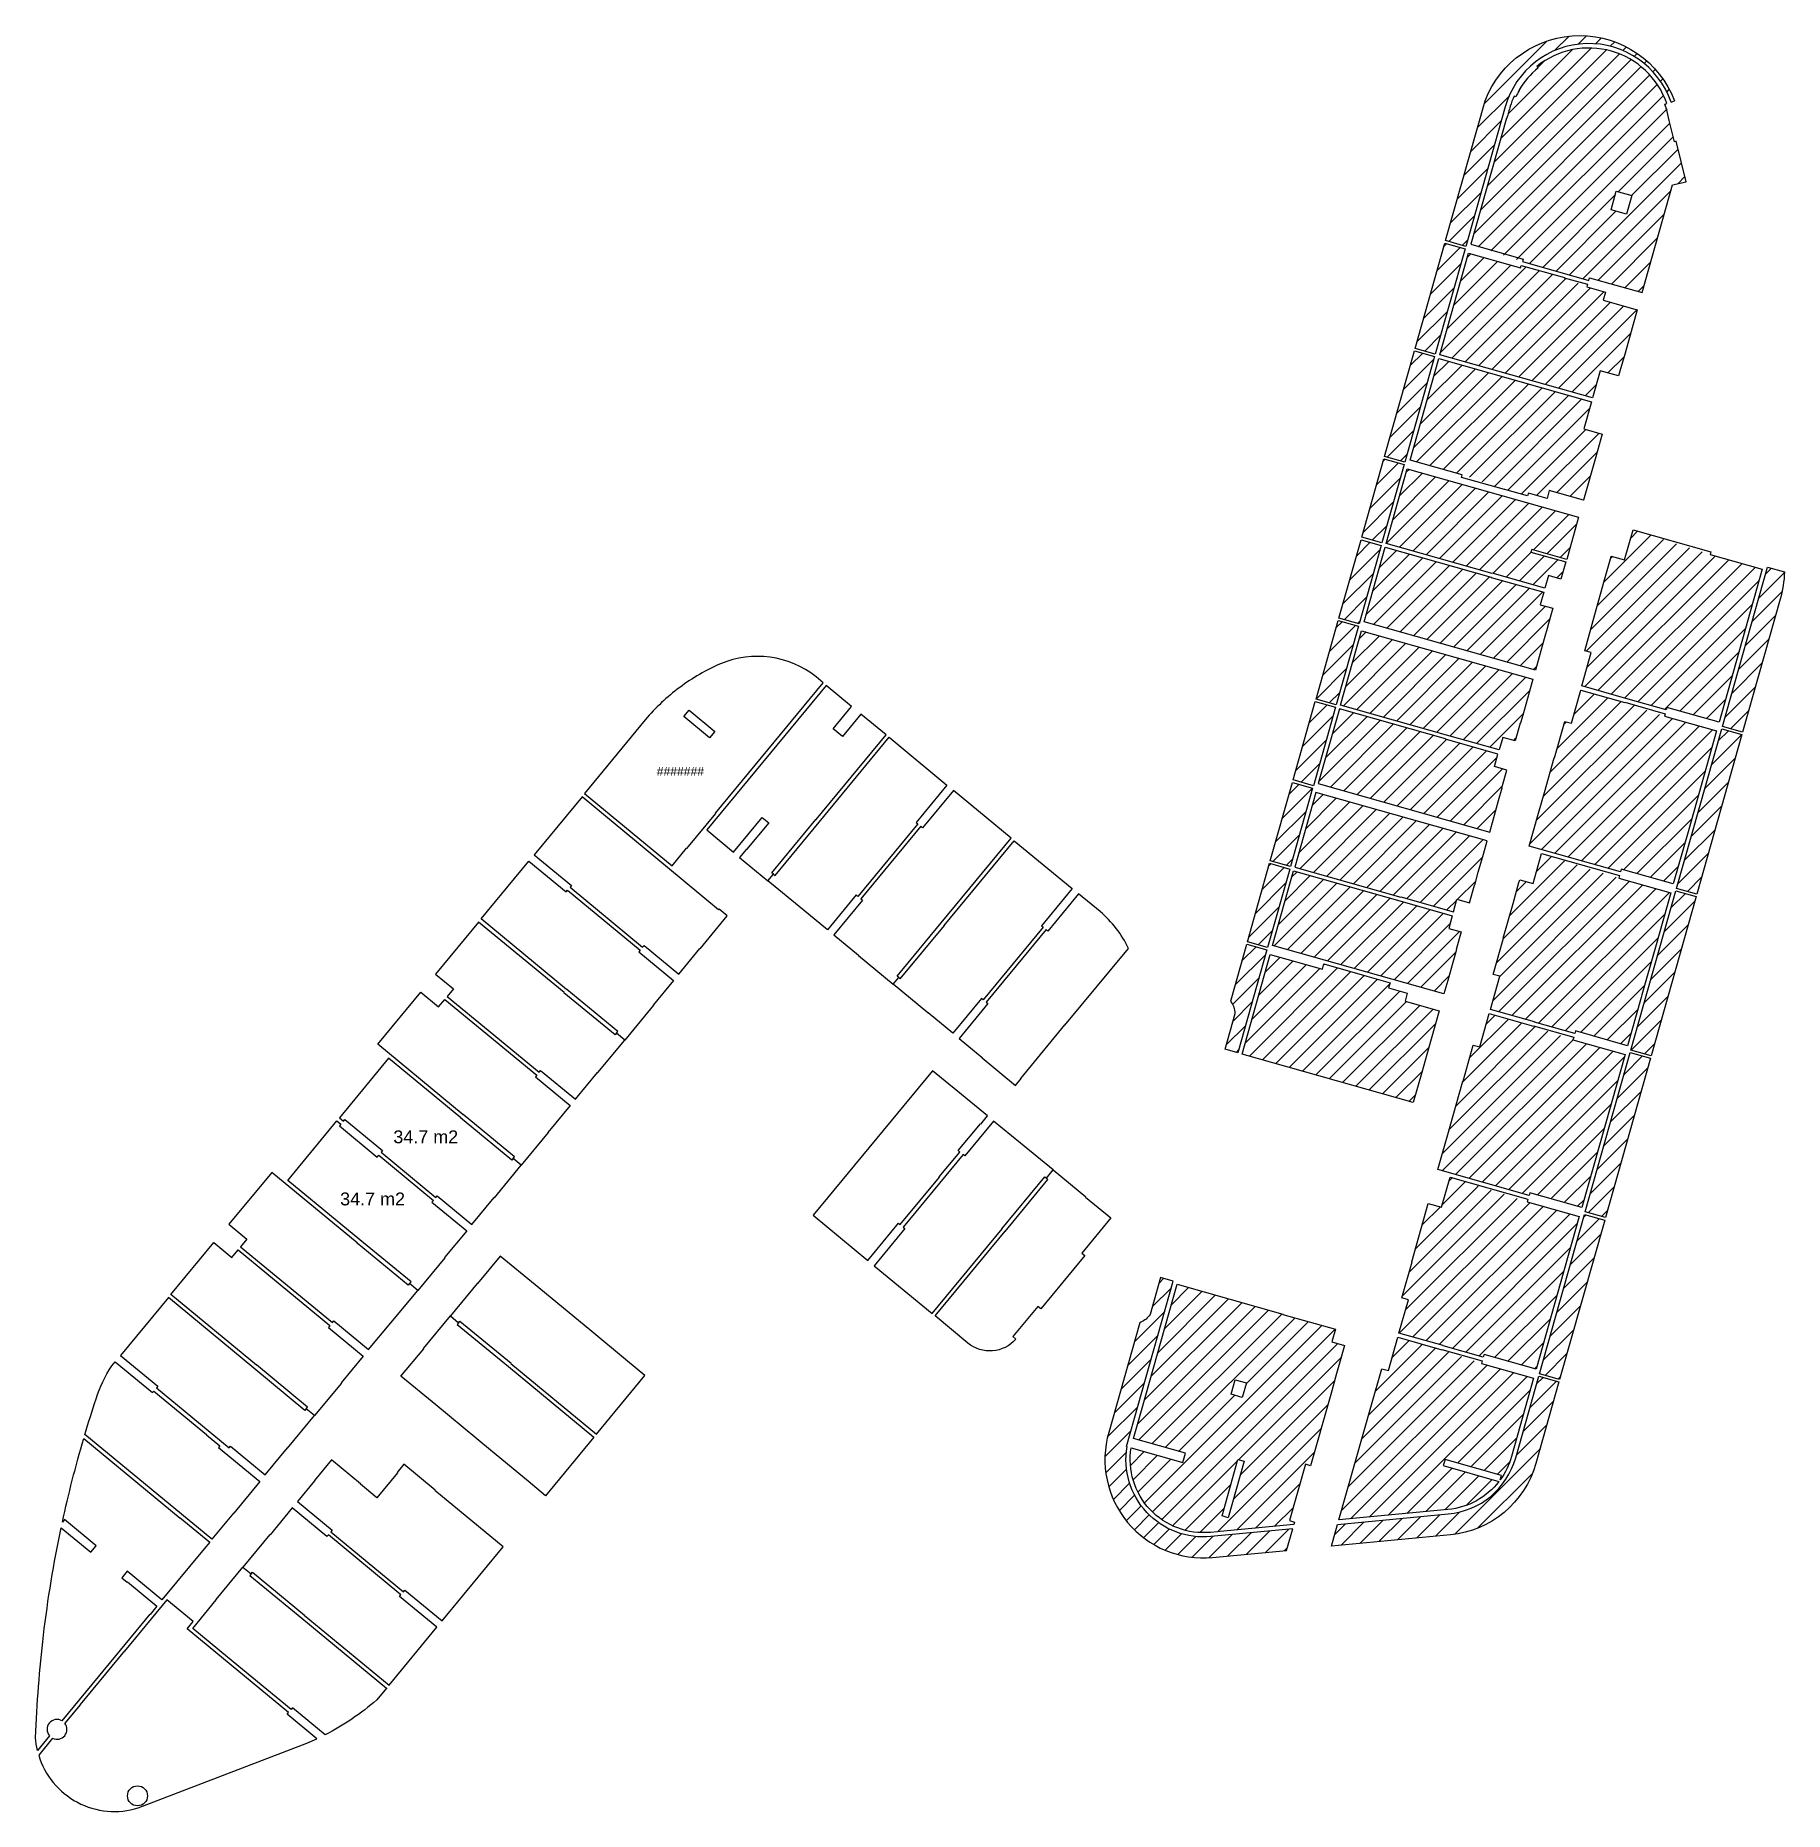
# Model space of a CAD drawing. Header units: millimetres. Extents: x -361706341 to 361216459, y -284152911 to 284385905.
# Drawn here: x -296928 to -206456, y 85912 to 177806 of the extents above; entities that cross this region are included whole.
import ezdxf

# ---------------------------------------------------------------- set-up
doc = ezdxf.new("R2010")
doc.units = ezdxf.units.MM
doc.header["$LTSCALE"] = 100
doc.header["$MEASUREMENT"] = 0
for name, color, linetype in [('A-ANNO-ROOM', 50, 'Continuous'), ('dien tich thong thuy', 3, 'Continuous'), ('Xref_NT1+NT2_MBDV Cot vach_220729$0$KT-Tuong', 1, 'Continuous')]:
    doc.layers.add(name, color=color, linetype=linetype)
doc.layers.add('KT-Net truc', color=18, linetype='Continuous', lineweight=15)
doc.styles.add('220126_HDN_HBA typical plan$0$211210_HDN_HBA_TYPICAL PLAN CORE OPT 1$0$HBA-Text', font='GOTHIC.TTF')
doc.styles.get("Standard").update_dxf_attribs({"font": 'arial.ttf'})
pattern_1 = [(45, (-26052.5, -31076.25), (-441.9417, 441.9417), [])]

msp = doc.modelspace()

# ---------------------------------------------------------------- texts
at = {"layer": 'Xref_NT1+NT2_MBDV Cot vach_220729$0$KT-Tuong'}
for s, height, p in [('#######', 449.25, (-264791.6, 139505.6)), ('34.7 m2', 664.93, (-278418.9, 120489.1)), ('34.7 m2', 664.93, (-281171.2, 117274.7))]:
    msp.add_text(s, height=height, dxfattribs=at).set_placement(p)

# ---------------------------------------------------------------- blocks, each defined once
blk = doc.blocks.new('A$C03801E36')
at = {"layer": 'dien tich thong thuy'}
blk.add_lwpolyline([(-4998, -1965), (-4420, -2128), (-4631, -2874), (-5208, -2711)], close=True, dxfattribs=at)
blk = doc.blocks.new('A$C418F5BC8')
at = {"layer": 'A-ANNO-ROOM', "insert": (648, 1091), "char_height": 600, "attachment_point": 2, "rotation": 50.44883, "style": '220126_HDN_HBA typical plan$0$211210_HDN_HBA_TYPICAL PLAN CORE OPT 1$0$HBA-Text'}
blk.add_mtext_dynamic_manual_height_columns('SL-S', width=722857412.87, gutter_width=9766, heights=[0], dxfattribs=at)
blk = doc.blocks.new('A$C2A6C5140')
at = {"layer": 'A-ANNO-ROOM', "insert": (731, 1190, 0), "char_height": 600, "attachment_point": 2, "rotation": 50.44883, "style": '220126_HDN_HBA typical plan$0$211210_HDN_HBA_TYPICAL PLAN CORE OPT 1$0$HBA-Text'}
blk.add_mtext_dynamic_manual_height_columns('2-BR', width=722857412.87, gutter_width=9766, heights=[0], dxfattribs=at)
blk = doc.blocks.new('A$C5388591E')
at = {"layer": 'A-ANNO-ROOM', "insert": (894, 842, 0), "char_height": 600, "attachment_point": 2, "rotation": 1.40647, "style": '220126_HDN_HBA typical plan$0$211210_HDN_HBA_TYPICAL PLAN CORE OPT 1$0$HBA-Text'}
blk.add_mtext_dynamic_manual_height_columns('3-BR', width=722857412.87, gutter_width=9766, heights=[0], dxfattribs=at)
blk = doc.blocks.new('A$C21AF0CCA')
at = {"layer": 'A-ANNO-ROOM', "insert": (1198, 815), "char_height": 600, "attachment_point": 2, "rotation": 0.10543, "style": '220126_HDN_HBA typical plan$0$211210_HDN_HBA_TYPICAL PLAN CORE OPT 1$0$HBA-Text'}
blk.add_mtext_dynamic_manual_height_columns('1-BR+', width=722857412.87, gutter_width=9766, heights=[0], dxfattribs=at)

# ---------------------------------------------------------------- hatches: boundary and pattern name
at = {"layer": 'dien tich thong thuy'}
h = msp.add_hatch(dxfattribs=at)
h.set_pattern_fill('ANSI31', color=253, scale=5000)
h.set_pattern_definition(pattern_1)
h.paths.add_polyline_path([(-220685.6, 173995.4, -0.0423333), (-220441.6, 174671.9, -0.0210498), (-220208.1, 174932.3, -0.0951405), (-219195.3, 176132.9), (-219258.5, 176210.4, -0.5204826), (-212542.7, 174283.9, -0.0245585), (-212527.2, 173875.5), (-212413.7, 173406.8), (-212148.4, 172310.8), (-212051.2, 172334.3), (-211544.7, 170242.7), (-212244.4, 170073.2), (-213819.1, 164500.7), (-216542.4, 165270.2), (-216580.5, 165135.5), (-220016, 166106.3), (-222672.4, 167002.4), (-220774.5, 173682.5, -0.0008291)])
h.paths.add_polyline_path([(-215157.8, 169747.4), (-214359.1, 169521.7), (-214631, 168559.4), (-215429.7, 168785.1)], flags=16)
h.paths.add_polyline_path([(-221939.4, 174432.5), (-223985.3, 167191.8), (-222941.7, 166895.1), (-220902.6, 174111.4, -0.735279), (-212325.1, 174358.5), (-212150.8, 174423.9, 0.690088)])
h = msp.add_hatch(dxfattribs=at)
h.set_pattern_fill('ANSI31', color=253, scale=5000)
h.set_pattern_definition(pattern_1)
h.paths.add_polyline_path([(-224287.6, 161286.2), (-216382.2, 159052.3), (-215985.2, 160457.3), (-215037.3, 160189.5), (-214968, 160434.9), (-214704.2, 161368.3), (-214067.9, 163620.1), (-215833.7, 164119.1), (-215718.2, 164528.1), (-216685.3, 164801.4), (-217928.2, 165308.5), (-220070.4, 165913.8), (-220108.4, 165779.1), (-222802.9, 166540.5)])
h.paths.add_polyline_path([(-225562.9, 161610.3), (-224518.4, 161315.3), (-222977, 166771.3), (-224021.1, 167066.9)])
h = msp.add_hatch(dxfattribs=at)
h.set_pattern_fill('ANSI31', color=253, scale=5000)
h.set_pattern_definition(pattern_1)
h.paths.add_polyline_path([(-224342, 161093.7), (-225827, 155838.6), (-223132.2, 155078.1), (-221098.9, 154368.4), (-219741.7, 153984.9), (-219703.7, 154119.7), (-218736.5, 153846.4), (-218621, 154255.4), (-216855.1, 153756.4), (-216218.8, 156008.2), (-215885.7, 157187), (-216833.6, 157454.9), (-216436.6, 158859.9)])
h.paths.add_polyline_path([(-227140.6, 156029.2), (-226096.3, 155734), (-224553.7, 161190.3), (-225598.1, 161485.4)])
h = msp.add_hatch(dxfattribs=at)
h.set_pattern_fill('ANSI31', color=253, scale=5000)
h.set_pattern_definition(pattern_1)
h.paths.add_polyline_path([(-227062.1, 151522.8), (-221572, 149971.5), (-221569.3, 149981.1), (-218850.8, 149212.9), (-218667.2, 149862.5), (-218017.7, 149678.9), (-217766.1, 150569.1), (-219570.5, 151078.9), (-219532.4, 151213.6), (-217718.4, 150701.1), (-217562.1, 151254.4), (-217298.3, 152187.9), (-217103.9, 152875.9), (-225971.7, 155381.7)])
h.paths.add_polyline_path([(-228323.3, 151843.1), (-227278.4, 151547.8), (-226131.1, 155608.3), (-227175.8, 155904.1)])
h = msp.add_hatch(dxfattribs=at)
h.set_pattern_fill('ANSI31', color=253, scale=5000)
h.set_pattern_definition(pattern_1)
h.paths.add_polyline_path([(-229506.8, 147657.1), (-228461.3, 147361.6), (-227313.9, 151422.3), (-228358.3, 151718)])
h.paths.add_polyline_path([(-227116.5, 151330.3), (-228206.9, 147471.4), (-219339.1, 144965.6), (-219144.7, 145653.7), (-218880.9, 146587.1), (-218693.3, 147251.1), (-218702.9, 147253.8), (-218444.6, 148168), (-219094.2, 148351.6), (-218910.6, 149001.1), (-221629.2, 149769.3)])
h = msp.add_hatch(dxfattribs=at)
h.set_pattern_fill('ANSI31', color=253, scale=5000)
h.set_pattern_definition(pattern_1)
h.paths.add_polyline_path([(-212573.6, 142908.4), (-212535.5, 143043.1), (-209841, 142281.7), (-207605.8, 150192), (-210300.3, 150953.4), (-214289.6, 152226.1), (-214728.7, 150671.9), (-215416.8, 150866.4), (-215762.1, 149644.2), (-216269.3, 147849.5), (-216259.6, 147846.8), (-216789.9, 145970.3), (-216448.3, 145873.7), (-216935, 144151.2), (-214654.3, 143506.7)])
h.paths.add_polyline_path([(-209667.3, 142050.6), (-208623.2, 141755.6), (-206676.9, 148643.7, 0.0598832), (-206456.2, 150049), (-207336.9, 150297.8)])
h = msp.add_hatch(dxfattribs=at)
h.set_pattern_fill('ANSI31', color=253, scale=5000)
h.set_pattern_definition(pattern_1)
h.paths.add_polyline_path([(-229427.8, 143150.6), (-223937.8, 141599.2), (-223935.1, 141608.9), (-221216.5, 140840.7), (-221033, 141490.2), (-220383.4, 141306.7), (-220125.1, 142220.9), (-219928.1, 142881.2), (-219664.1, 143815.6), (-219469.7, 144503.7), (-228337.4, 147009.5)])
h.paths.add_polyline_path([(-230689.4, 143470.9), (-229644.2, 143175.5), (-228496.8, 147236.1), (-229541.8, 147532)])
h = msp.add_hatch(dxfattribs=at)
h.set_pattern_fill('ANSI31', color=253, scale=5000)
h.set_pattern_definition(pattern_1)
h.paths.add_polyline_path([(-217481.6, 142216.9), (-217823.2, 142313.4), (-218353.4, 140436.9), (-218870.2, 138644.9), (-219174.8, 137567.1), (-219654.7, 135868.6), (-214939.3, 134536.2), (-214901.3, 134670.9), (-212206.8, 133909.5), (-211411.4, 136724.3), (-209971.6, 141819.8), (-212666.1, 142581.2), (-214565.3, 143252.9), (-216994.8, 143939.4)])
h.paths.add_polyline_path([(-212033.1, 133678.5), (-210989, 133383.4), (-208658.7, 141630.1), (-209702.7, 141925.7)])
h = msp.add_hatch(dxfattribs=at)
h.set_pattern_fill('ANSI31', color=253, scale=5000)
h.set_pattern_definition(pattern_1)
h.paths.add_polyline_path([(-221704.9, 136593.4), (-221510.5, 137281.4), (-221246.7, 138214.9), (-221059.1, 138878.9), (-221068.7, 138881.6), (-220810.4, 139795.8), (-221459.9, 139979.3), (-221276.4, 140628.9), (-223994.9, 141397.1), (-223992.2, 141406.7), (-229482.2, 142958), (-230572.7, 139099.1)])
h.paths.add_polyline_path([(-231872.5, 139284.9), (-230827.1, 138989.5), (-229679.7, 143050), (-230724.8, 143345.9)])
h = msp.add_hatch(dxfattribs=at)
h.set_pattern_fill('ANSI31', color=253, scale=5000)
h.set_pattern_definition(pattern_1)
h.paths.add_polyline_path([(-231793.6, 134778.5), (-226303.5, 133227.1), (-226300.8, 133236.8), (-223582.3, 132468.6), (-223398.7, 133118.1), (-222749.1, 132934.6), (-222490.8, 133848.8), (-222293.8, 134509.1), (-222029.8, 135443.5), (-221835.4, 136131.6), (-230703.1, 138637.4)])
h.paths.add_polyline_path([(-233056.1, 135099.1), (-232009.9, 134803.4), (-230862.5, 138864), (-231907.2, 139159.7)])
h = msp.add_hatch(dxfattribs=at)
h.set_pattern_fill('ANSI31', color=253, scale=5000)
h.set_pattern_definition(pattern_1)
h.paths.add_polyline_path([(-219021, 135481.7), (-219460.2, 133927.6), (-220148.2, 134122), (-220493.6, 132899.9), (-221000.7, 131105.1), (-220991.1, 131102.4), (-221521.4, 129225.9), (-221179.7, 129129.4), (-221666.5, 127406.8), (-219385.8, 126762.4), (-217305.1, 126164), (-217267, 126298.7), (-214572.5, 125537.4), (-213866.9, 128034.6), (-213132.7, 130632.8), (-212337.3, 133447.6), (-215031.8, 134209)])
h.paths.add_polyline_path([(-211024.4, 133257.9), (-212068.4, 133553.5), (-214398.5, 125307.2), (-213354.6, 125011.6)])
h = msp.add_hatch(dxfattribs=at)
h.set_pattern_fill('ANSI31', color=253, scale=5000)
h.set_pattern_definition(pattern_1)
h.paths.add_polyline_path([(-232938.4, 130727), (-224070.6, 128221.2), (-223876.2, 128909.3), (-223612.4, 129842.8), (-223424.8, 130506.8), (-223434.4, 130509.5), (-223176.1, 131423.7), (-223825.6, 131607.2), (-223642.1, 132256.8), (-226360.6, 133025), (-231848, 134585.9)])
h.paths.add_polyline_path([(-232045.4, 134677.9), (-233090.8, 134973.9), (-234239, 130911.2), (-233193.3, 130615.6)])
h = msp.add_hatch(dxfattribs=at)
h.set_pattern_fill('ANSI31', color=253, scale=5000)
h.set_pattern_definition(pattern_1)
h.paths.add_polyline_path([(-225658.6, 122601.3), (-225219.5, 124155.5), (-224955.7, 125088.9), (-224319.4, 127340.7), (-226085.3, 127839.7), (-225969.7, 128248.7), (-226936.8, 128522), (-226860.7, 128791.4), (-228058.8, 129130), (-230283.8, 129769.1), (-230360, 129499.6), (-233054.2, 130261.9), (-234512, 125103)])
h.paths.add_polyline_path([(-235087.4, 127909, 0.1897746), (-235074.1, 127800.1, -0.1613035), (-234868, 127209.6), (-235392.9, 125351.9), (-234733.3, 125165.5), (-233228.3, 130491.8), (-234273.9, 130787.8)])
h = msp.add_hatch(dxfattribs=at)
h.set_pattern_fill('ANSI31', color=253, scale=5000)
h.set_pattern_definition(pattern_1)
h.paths.add_polyline_path([(-215444, 122453.1), (-214703, 125075.4), (-217397.5, 125836.8), (-219296.8, 126508.6), (-221726.3, 127195.1), (-222213, 125472.6), (-222554.7, 125569.1), (-223084.9, 123692.6), (-223905.1, 120826.8), (-224386.2, 119124.3), (-219670.8, 117791.8), (-219632.8, 117926.6), (-216938.3, 117165.2)])
h.paths.add_polyline_path([(-216764.5, 116934.1), (-215720.4, 116639.1), (-213390, 124886.5), (-214434.1, 125181.6)])
h = msp.add_hatch(dxfattribs=at)
h.set_pattern_fill('ANSI31', color=253, scale=5000)
h.set_pattern_definition(pattern_1)
h.paths.add_polyline_path([(-217864.2, 113888.5), (-217068.8, 116703.3), (-219763.3, 117464.7), (-223752.5, 118737.4), (-224191.7, 117183.2), (-224879.7, 117377.7), (-225732.2, 114360.8), (-225722.6, 114358.1), (-226252.8, 112481.6), (-225911.2, 112385), (-226398, 110662.5), (-224117.3, 110018), (-222036.6, 109419.7), (-221998.5, 109554.4), (-219304, 108793)])
h.paths.add_polyline_path([(-215755.9, 116513.6), (-216799.9, 116809.1), (-219130.3, 108561.9), (-218086.2, 108266.9)])
h = msp.add_hatch(dxfattribs=at)
h.set_pattern_fill('ANSI31', color=253, scale=5000)
h.set_pattern_definition(pattern_1)
h.paths.add_polyline_path([(-232208.3, 99422.5), (-231891.9, 100542.3), (-236123.9, 100141.1, -0.4955259), (-240466.9, 104791.9), (-240488.6, 104798.1), (-238072.5, 113348.3), (-238730.5, 113534.2), (-239268.2, 111631.2, -0.1613035), (-239752.9, 111235.9, 0.2014216), (-239823.1, 111143.7), (-241423.9, 105478.3, 0.5259216), (-236041.4, 99059.1)])
h.paths.add_polyline_path([(-240256.1, 104733.6, 0.4900395), (-236143.9, 100355.2), (-235779.9, 100389.7), (-231829.2, 100764.2), (-231794.6, 100886.6), (-232064.1, 100962.7), (-231240.1, 103878.5), (-230970.7, 103802.4), (-229927.8, 107492.9), (-229623.3, 108570.7), (-229469.7, 109114.4), (-229479.3, 109117.1), (-229221, 110031.3), (-229870.5, 110214.9), (-229687, 110864.4), (-232405.5, 111632.6), (-237878.4, 113189.5), (-239723.4, 106660.2), (-239713.8, 106657.4), (-240124.4, 105204.3), (-237439.2, 104445.6), (-237572.9, 103974.2)])
h.paths.add_polyline_path([(-235549.6, 101204.6), (-234725.7, 104120.5), (-234408.1, 104030.7), (-235232, 101114.9)], flags=16)
h.paths.add_polyline_path([(-234868.2, 108249.8), (-234290.8, 108086.7), (-234501.5, 107340.9), (-235078.9, 107504)], flags=16)
h = msp.add_hatch(dxfattribs=at)
h.set_pattern_fill('ANSI31', color=253, scale=5000)
h.set_pattern_definition(pattern_1)
h.paths.add_polyline_path([(-221025.2, 103278.2, 0.0723315), (-220581.2, 104273.1), (-219434.5, 108331.1), (-222129, 109092.5), (-224028.3, 109764.2), (-226457.8, 110450.8), (-226944.5, 108728.2), (-227286.1, 108824.7), (-227816.4, 106948.2), (-229507.8, 100999.4), (-223866.4, 101534.2, 0.207846), (-221225.5, 102991.9), (-224105.6, 103805.8), (-224015.9, 104123.3)])
h.paths.add_polyline_path([(-220359.8, 104210.7, -0.30959), (-223844.7, 101305.2), (-229574.8, 100762), (-229891.3, 99642.1), (-223731.8, 100226, 0.3089839), (-219312.5, 103927.1), (-218121.6, 108141.4), (-219165.6, 108437)])

# ---------------------------------------------------------------- linework, layer by layer
msp.add_line((-212325.1, 174358.5, 0), (-212150.8, 174423.9, 0), dxfattribs=at)
at = {"layer": 'dien tich thong thuy', "elevation": 0}
for points in [[(-212325.1, 174358.5, 0.7341931), (-220899.2, 174123.6), (-222941.7, 166895.1), (-223985.3, 167191.8), (-221939.4, 174432.5, -0.690088), (-212150.8, 174423.9)], [(-220817.8, 173529), (-220827.4, 173531.7), (-222672.4, 167002.4), (-219977.9, 166241), (-220016, 166106.3), (-216580.5, 165135.5), (-216542.4, 165270.2), (-213819.1, 164500.7), (-212244.4, 170073.2), (-211544.7, 170242.7), (-212051.2, 172334.3), (-212148.4, 172310.8), (-212413.7, 173406.8), (-212527.2, 173875.5, 0.0235513), (-212637.3, 174251.7), (-212542.7, 174283.9, 0.5204826), (-219258.5, 176210.4), (-219195.3, 176132.9, 0.0930329), (-220191, 174962.6), (-220181.1, 174959.8, 0.0223505), (-220351, 174629.6), (-220441.6, 174671.9, 0.0333341), (-220643.4, 174142.4, 0.0016256), (-220817.8, 173529)], [(-259696.9, 140053.4), (-256175.7, 144317), (-256553.2, 144628.7, 0.2719891), (-261487.2, 145301.6, 0.0569622), (-263606.5, 144072.8, 0.0568882), (-265392.1, 142399.7), (-268532.7, 138589.3), (-263998.4, 134844.6), (-263245.4, 135756.4), (-263233.8, 135746.9), (-261739.3, 137556.6), (-261758.6, 137572.5), (-259704.6, 140059.7), (-259696.9, 140053.4)], [(-248702.2, 110150.8), (-250397.7, 111551.1), (-246777.7, 115934.5), (-246770, 115928.2), (-244554, 118611.4), (-244639, 118681.6), (-244289, 119105.9), (-242604, 117714.3), (-242613.6, 117702.8), (-241306.7, 116623.5), (-242810.2, 114802.9), (-242656, 114675.5), (-244929.2, 111922.8), (-245079.6, 112047), (-246372.2, 110481.8), (-246218.1, 110354.5, -0.406441), (-248702.1, 110150.8)], [(-229927.8, 107492.9), (-230970.7, 103802.4), (-231240.1, 103878.5), (-232064.1, 100962.7), (-231794.6, 100886.6), (-231829.2, 100764.2), (-235641.1, 100402.9), (-235779.9, 100389.7), (-236144.2, 100355.2, -0.4900139), (-240256.1, 104733.6), (-237572.9, 103974.2), (-237439.2, 104445.6), (-240124.4, 105204.3), (-239713.8, 106657.4), (-239723.4, 106660.2), (-237878.4, 113189.5), (-232402.8, 111642.3), (-232405.5, 111632.6), (-229687, 110864.4), (-229870.5, 110214.9), (-229221, 110031.3), (-229479.3, 109117.1), (-229469.7, 109114.4), (-229623.3, 108570.7), (-229927.9, 107492.9)], [(-227816.4, 106948.2), (-227286.1, 108824.7), (-226944.5, 108728.2), (-226457.8, 110450.8), (-224177.1, 109806.3), (-224174.4, 109815.9), (-222090.9, 109227.2), (-222129, 109092.5), (-219434.5, 108331.1), (-220581.2, 104273.1, -0.0887049), (-221163.6, 103074.6, -0.0887049)], [(-221225.5, 102991.9, -0.207846), (-223866.4, 101534.2), (-229507.8, 100999.4), (-227826, 106950.9), (-227816.4, 106948.2)], [(-278761.8, 92305.6), (-279268.4, 91691.8, -0.0605253), (-281947.2, 89879.1), (-283634.9, 91272.8), (-283708.1, 91184.2), (-287000.5, 93903.2), (-287000.6, 93903.2), (-288797.1, 95386.8), (-287577.3, 96863.9), (-287588.8, 96873.5), (-286197.8, 98557.9), (-285773.8, 98207.5), (-285844, 98122.5), (-283160.8, 95906.5), (-283154.4, 95914.2), (-278770.9, 92294.2), (-279268.5, 91691.7)], [(-296048.3, 89700.2), (-296765.9, 88831.2, 0.4185256), (-291614.5, 86101.9), (-282886.9, 89441.7), (-282371, 89671.4), (-283908.7, 90941.3), (-283835.5, 91029.9), (-289078.5, 95360), (-288769.7, 95734.1), (-290135.7, 96859.6), (-292320.7, 94213.8), (-292332.3, 94223.4), (-294626.7, 91445.2), (-294615.1, 91435.6), (-295409, 90474.3)]]:
    msp.add_lwpolyline(points, format="xyb", dxfattribs=at)
for points in [[(-215157.8, 169747.4), (-214359.1, 169521.7), (-214631, 168559.4), (-215429.7, 168785.1)], [(-224021.1, 167066.9), (-222977, 166771.3), (-224518.4, 161315.3), (-225562.9, 161610.3)], [(-225598.1, 161485.4), (-224553.7, 161190.3), (-226096.3, 155734), (-227140.6, 156029.2)], [(-227175.8, 155904.1), (-226131.1, 155608.3), (-227278.4, 151547.8), (-228323.3, 151843.1)], [(-228358.3, 151718), (-227313.9, 151422.3), (-228461.3, 147361.6), (-229506.8, 147657.1)], [(-229541.8, 147532), (-228496.8, 147236.1), (-229644.2, 143175.5), (-230689.4, 143470.9)], [(-261782.6, 141794.6), (-262056.4, 141463.1), (-263390.3, 142564.7), (-263116.5, 142896.2)], [(-230724.8, 143345.9), (-229679.7, 143050), (-230827.1, 138989.5), (-231872.5, 139284.9)], [(-209702.7, 141925.7), (-208658.7, 141630.1), (-210989, 133383.4), (-212033.1, 133678.5)], [(-231907.2, 139159.7), (-230862.5, 138864), (-232009.9, 134803.4), (-233056.1, 135099.1)], [(-233090.8, 134973.9), (-232045.4, 134677.9), (-233193.3, 130615.6), (-234239, 130911.2)], [(-212068.4, 133553.5), (-211024.4, 133257.9), (-213354.6, 125011.6), (-214398.5, 125307.2)], [(-276235.8, 129238.3), (-275310.5, 128474.2), (-275628.9, 128088.6), (-273701.2, 126496.7), (-273701.9, 126496), (-270872.1, 124159), (-270798.8, 124247.7), (-269002.3, 122764), (-267856, 124152), (-267844.4, 124142.5), (-266452.4, 125828.1), (-266876.5, 126178.3), (-266947.4, 126092.5), (-269592.1, 128276.6), (-269585.8, 128284.2), (-274008.1, 131935.8)], [(-276999.9, 128313), (-276074.6, 127548.9), (-275756.2, 127934.4), (-273828.6, 126342.5), (-273828, 126343.2), (-270998.2, 124006.3), (-271071.4, 123917.6), (-269274.9, 122433.9), (-270421.2, 121045.9), (-270409.6, 121036.4), (-271801.3, 119351.2), (-272225.4, 119701.4), (-272154.8, 119786.9), (-274799.5, 121971), (-274805.8, 121963.3), (-279227.6, 125615.5)], [(-214434.1, 125181.6), (-213390, 124886.5), (-215720.4, 116639.1), (-216764.5, 116934.1)], [(-281209, 121802.9), (-281000.8, 121630.9), (-280927.6, 121719.6), (-278976.8, 120108.6), (-279050.3, 120019.5), (-276220.5, 117682.6), (-276147.3, 117771.3), (-274350.8, 116287.6), (-273204.5, 117675.6), (-273192.9, 117666.1), (-271801.2, 119351.3), (-272225.3, 119701.5), (-272295.9, 119616.1), (-274940.6, 121800.2), (-274934.3, 121807.8), (-278662.6, 124886.3)], [(-281336.3, 121648.7), (-281128.2, 121476.7), (-281201.4, 121388.1), (-279250.6, 119777), (-279177.1, 119866.1), (-276347.3, 117529.1), (-276420.5, 117440.5), (-274624, 115956.8), (-275770.2, 114568.8), (-275758.7, 114559.2), (-277150.4, 112874), (-277574.5, 113224.3), (-277503.9, 113309.7), (-280148.6, 115493.8), (-280154.9, 115486.2), (-283882.7, 118565.3)], [(-244639, 118681.6), (-244288.8, 119105.7), (-245973.4, 120496.9), (-245983, 120485.4), (-247371, 121631.7), (-248854.7, 119835.1), (-248943.3, 119908.3), (-252044.4, 116153.3), (-251955.7, 116080), (-253547.7, 114152.4), (-250552.5, 111678.9), (-246932.5, 116062.4), (-246940.2, 116068.8), (-244724.3, 118752)], [(-286923.9, 116296.1), (-285998.6, 115532), (-286326.6, 115134.9), (-281569.2, 111206), (-281495.9, 111294.7), (-279699.4, 109811), (-278553.1, 111199), (-278541.5, 111189.5), (-277150.4, 112874), (-277574.5, 113224.2), (-277644.5, 113139.5), (-280289.2, 115323.6), (-280282.9, 115331.2), (-284705.2, 118982.8)], [(-225722.6, 114358.1), (-225732.2, 114360.8), (-224879.7, 117377.7), (-224191.7, 117183.2), (-223752.5, 118737.4), (-219725.2, 117599.4), (-219763.3, 117464.7), (-217068.8, 116703.3), (-217828.8, 114013.6), (-217864.2, 113888.5), (-219304, 108793), (-221998.5, 109554.4), (-222036.6, 109419.7), (-224120, 110008.4), (-224117.3, 110018), (-226398, 110662.5), (-225911.2, 112385), (-226252.8, 112481.6)], [(-216799.9, 116809.1), (-215755.9, 116513.6), (-218086.2, 108266.9), (-219130.3, 108561.9)], [(-287707.1, 115347.7), (-286781.9, 114583.6), (-286453.9, 114980.7), (-281696.5, 111051.8), (-281769.7, 110963.1), (-279973.2, 109479.5), (-281119.5, 108091.4), (-281107.9, 108081.9), (-282499.3, 106397.1), (-282923.4, 106747.3), (-282853.1, 106832.4), (-285497.8, 109016.5), (-285504.1, 109008.9), (-289925.9, 112661)], [(-265408.2, 108475), (-266310.4, 109220), (-266310.4, 109220), (-268261.1, 110831.1), (-268260.8, 110831.4), (-271090.6, 113168.4), (-271090.8, 113168.1), (-272887.3, 114651.8), (-274065.5, 113225.2), (-274077, 113234.8), (-275468.1, 111550.3), (-275044, 111200.1), (-274973.9, 111285), (-272329.2, 109100.9), (-272335.5, 109093.3), (-267913.2, 105441.7)], [(-292527.5, 109510.8), (-290599.8, 107918.9), (-290673.1, 107830.2), (-286918, 104729.2), (-286844.8, 104817.8), (-285048.2, 103334.2), (-283901.9, 104722.2), (-283890.4, 104712.6), (-282499.3, 106397.1), (-282923.4, 106747.3), (-282993.2, 106662.8), (-285637.9, 108846.9), (-285631.8, 108854.3), (-290054, 112505.9)], [(-270546.4, 102253.2), (-271448.5, 102998.3), (-271448.6, 102998.2), (-273399.3, 104609.3), (-273399.6, 104608.9), (-276229.4, 106945.8), (-276229.2, 106946.1), (-278025.8, 108429.7), (-276848, 109856), (-276859.5, 109865.5), (-275468.1, 111550.3), (-275044, 111200.1), (-275114.2, 111115.1), (-272469.5, 108931), (-272463.2, 108938.7), (-268041.4, 105286.5)], [(-275895.8, 95775.7), (-272731.1, 99607.9), (-276266.4, 102527.5), (-276256.8, 102539.2), (-277876, 103876.2), (-278226.2, 103452.2), (-278207, 103436.2), (-279273.5, 102144.7), (-280125.6, 102848.4), (-280109.7, 102867.7), (-281613.2, 104109.3), (-282503.5, 103031.4), (-282491.9, 103021.7), (-283375, 101952.4), (-281578.5, 100468.7), (-281651.7, 100380), (-277896.6, 97279), (-277823.4, 97367.7)], [(-234725.7, 104120.5), (-234408.1, 104030.7), (-235232, 101114.9), (-235549.6, 101204.6)], [(-278643.3, 92448.8), (-276169.6, 95444.2), (-278097.2, 97036.1), (-278024, 97124.8), (-281779.1, 100225.8), (-281852.3, 100137.2), (-283648.8, 101620.8), (-284795.1, 100232.8), (-284806.7, 100242.3), (-286197.9, 98557.7), (-285773.8, 98207.5), (-285703.6, 98292.5), (-283020.3, 96076.6), (-283026.7, 96068.8)]]:
    msp.add_lwpolyline(points, close=True, dxfattribs=at)
for points in [[(-214968, 160434.9), (-215037.3, 160189.5), (-215985.2, 160457.3), (-216382.2, 159052.3), (-224287.6, 161286.2), (-222802.9, 166540.5), (-220108.4, 165779.1), (-220070.4, 165913.8), (-217953.3, 165315.6), (-217842.6, 165284.3), (-217845.3, 165274.7), (-216647.2, 164936.1), (-216685.3, 164801.4), (-215718.2, 164528.1), (-215833.7, 164119.1), (-214067.9, 163620.1), (-214704.2, 161368.3), (-214968, 160434.9)], [(-216218.8, 156008.2), (-216855.1, 153756.4), (-218621, 154255.4), (-218736.5, 153846.4), (-219703.7, 154119.7), (-219741.7, 153984.9), (-220915.8, 154316.7), (-220939.8, 154323.5), (-220942.5, 154313.9), (-223170.3, 154943.4), (-223132.2, 155078.1), (-225827, 155838.6), (-224342, 161093.7), (-216436.6, 158859.9), (-216833.6, 157454.9), (-215885.7, 157187), (-215955, 156941.6), (-216218.8, 156008.2)], [(-217562.1, 151254.4), (-217718.4, 150701.1), (-219532.4, 151213.6), (-219570.5, 151078.9), (-217766.1, 150569.1), (-218017.7, 149678.9), (-218667.2, 149862.5), (-218850.8, 149212.9), (-221569.3, 149981.1), (-221572, 149971.5), (-227062.1, 151522.8), (-225971.7, 155381.7), (-217103.9, 152875.9), (-217298.3, 152187.9), (-217562.1, 151254.4)], [(-214654.3, 143506.7), (-216935, 144151.2), (-216448.3, 145873.7), (-216789.9, 145970.3), (-216259.6, 147846.8), (-216269.3, 147849.5), (-215762.1, 149644.2), (-215457.6, 150722), (-215416.8, 150866.4), (-214728.7, 150671.9), (-214289.6, 152226.1), (-210262.3, 151088.1), (-210300.3, 150953.4), (-207605.8, 150192), (-209841, 142281.7), (-212535.5, 143043.1), (-212573.6, 142908.4), (-214657, 143497.1), (-214654.3, 143506.7)], [(-219144.7, 145653.7), (-219339.1, 144965.6), (-228206.9, 147471.4), (-227116.5, 151330.3), (-221626.5, 149778.9), (-221629.2, 149769.3), (-218910.6, 149001.1), (-219094.2, 148351.6), (-218444.6, 148168), (-218702.9, 147253.8), (-218693.3, 147251.1), (-218880.9, 146587.1), (-219144.7, 145653.7)], [(-219927.8, 142882.2), (-220115.5, 142218.2), (-220125.1, 142220.9), (-220383.4, 141306.7), (-221033, 141490.2), (-221216.5, 140840.7), (-223935.1, 141608.9), (-223937.8, 141599.2), (-229427.8, 143150.6), (-228337.4, 147009.5), (-219469.7, 144503.7), (-219664.1, 143815.6), (-219927.9, 142882.2)], [(-256551.8, 137235), (-252931.8, 141618.4), (-254231.3, 142691.6), (-255186.5, 141535), (-255672.3, 141936.2), (-254717.1, 143092.8), (-256030.5, 144177.5), (-262207.2, 136698.3), (-260816.6, 135549.9), (-259333, 137346.4), (-259001.4, 137072.6), (-260144.4, 135688.6), (-260156, 135698.1), (-260506.2, 135274.1), (-259041.4, 134064.3), (-258755.2, 134411.6), (-258839.2, 134481), (-256559.5, 137241.3), (-256551.8, 137235)], [(-219174.8, 137567.1), (-218870.2, 138644.9), (-218363.1, 140439.6), (-218353.4, 140436.9), (-217823.2, 142313.4), (-217481.6, 142216.9), (-216994.8, 143939.4), (-214714.1, 143295), (-214711.4, 143304.6), (-212628, 142715.9), (-212666.1, 142581.2), (-209971.6, 141819.8), (-211411.4, 136724.3)], [(-221510.5, 137281.4), (-221246.7, 138214.9), (-221059.1, 138878.9), (-221068.7, 138881.6), (-220810.4, 139795.8), (-221459.9, 139979.3), (-221276.4, 140628.9), (-223994.9, 141397.1), (-223992.2, 141406.7), (-229482.2, 142958), (-230572.7, 139099.1), (-221704.9, 136593.4), (-221510.5, 137281.4)], [(-258754.8, 134411.3), (-258670.1, 134341.3), (-256390.6, 137101.9), (-256398.3, 137108.2), (-252778.6, 141491.9), (-249782.7, 139017.8), (-251374.6, 137090.2), (-251285.9, 137016.9), (-254387, 133261.9), (-254475.7, 133335.1), (-255959.4, 131538.6), (-257231.7, 132589.3), (-257241.3, 132577.8), (-259041.4, 134064.3), (-258755.2, 134411.6)], [(-271132.1, 135418.3), (-271132.1, 135418.3), (-269204.4, 133826.4), (-269278, 133737.3), (-265522.9, 130636.3), (-265449.7, 130724.9), (-263653.1, 129241.3), (-262560.5, 130564.3), (-262548.9, 130554.8), (-261148.1, 132251.1), (-261572.1, 132601.3), (-261598.3, 132569.7), (-264243, 134753.8), (-264236.7, 134761.4), (-268658.9, 138413), (-271132.1, 135418.3)], [(-252277.6, 129062.2), (-252362.3, 129132.2), (-250082.5, 131892.4), (-250074.8, 131886), (-246454.5, 136269.2), (-249450.4, 138743.4), (-251042.3, 136815.7), (-251131, 136889), (-254232.1, 133133.9), (-254143.4, 133060.7), (-255627, 131264.1), (-254354.7, 130213.4), (-254364.2, 130201.8), (-252564.1, 128715.2), (-252277.2, 129061.9)], [(-222293.6, 134510.1), (-222029.8, 135443.5), (-221835.4, 136131.6), (-230703.1, 138637.4), (-231793.6, 134778.5), (-226303.5, 133227.1), (-226300.8, 133236.8), (-223582.3, 132468.6), (-223398.7, 133118.1), (-222749.1, 132934.6), (-222490.8, 133848.8), (-222481.2, 133846.1), (-222293.6, 134510.1)], [(-211411.4, 136724.3), (-212206.8, 133909.5), (-214901.3, 134670.9), (-214939.3, 134536.2), (-219654.7, 135868.6), (-219174.8, 137567.1)], [(-252277.6, 129062.2), (-252192.8, 128992.2), (-249913.4, 131752.7), (-249921.1, 131759.1), (-246301.4, 136142.8), (-243305.5, 133668.6), (-244897.4, 131741), (-244808.7, 131667.8), (-247909.8, 127912.7), (-247998.4, 127986), (-249482.1, 126189.4), (-250754.5, 127240.2), (-250764, 127228.6), (-252564.1, 128715.2), (-252278, 129062.5)], [(-271405.9, 135086.7), (-271405.9, 135086.7), (-269478.3, 133494.8), (-269404.7, 133583.9), (-265649.7, 130482.8), (-265722.9, 130394.1), (-263926.3, 128910.5), (-264977.4, 127637.7), (-264965.8, 127628.2), (-266452.4, 125828.1), (-266876.5, 126178.3), (-266806.3, 126263.4), (-269451, 128447.5), (-269457.3, 128439.9), (-273879.1, 132092), (-271405.9, 135086.7)], [(-219385.8, 126762.4), (-221666.5, 127406.8), (-221179.7, 129129.4), (-221521.4, 129225.9), (-220991.1, 131102.4), (-221000.7, 131105.1), (-220493.6, 132899.9), (-220189, 133977.7), (-220148.2, 134122), (-219460.2, 133927.6), (-219021, 135481.7), (-214993.7, 134343.7), (-215031.8, 134209), (-212337.3, 133447.6), (-213132.7, 130632.8), (-213831.5, 128159.7), (-213866.9, 128034.6), (-214572.5, 125537.4), (-217267, 126298.7), (-217305.1, 126164), (-219388.5, 126752.7), (-219385.8, 126762.4)], [(-223612.4, 129842.8), (-223876.2, 128909.3), (-224070.6, 128221.2), (-232938.4, 130727), (-231848, 134585.9), (-226357.9, 133034.6), (-226360.6, 133025), (-223642.1, 132256.8), (-223825.6, 131607.2), (-223176.1, 131423.7), (-223434.4, 130509.5), (-223424.8, 130506.8), (-223612.4, 129842.8)], [(-224955.7, 125088.9), (-225219.5, 124155.5), (-225658.6, 122601.3), (-234512, 125103), (-233054.2, 130261.9), (-230360, 129499.6), (-230283.8, 129769.1), (-228056.1, 129139.6), (-228058.8, 129130), (-226860.7, 128791.4), (-226936.8, 128522), (-225969.7, 128248.7), (-226085.3, 127839.7), (-224319.4, 127340.7), (-224955.7, 125088.9)], [(-219445.6, 126550.6), (-219442.9, 126560.3), (-217359.5, 125971.6), (-217397.5, 125836.8), (-214703, 125075.4), (-215408.7, 122578.2), (-215444, 122453.1), (-216938.3, 117165.2), (-219632.8, 117926.6), (-219670.8, 117791.8), (-224386.2, 119124.3), (-223905.1, 120826.8), (-223094.5, 123695.3), (-223084.9, 123692.6), (-222554.7, 125569.1), (-222213, 125472.6), (-221726.3, 127195.1), (-219445.6, 126550.6)], [(-248050.9, 121499.3), (-248031.7, 121483.4), (-247681.4, 121907.5), (-249211.7, 123171.2), (-249221.3, 123159.7), (-250532.6, 124242.6), (-256709.2, 116763.4), (-253879.2, 114426.2), (-252287.3, 116353.9), (-252198.7, 116280.6), (-250170.5, 118736.4), (-250178.2, 118742.7), (-249111.5, 120034.2), (-249200.3, 120107.6), (-248050.9, 121499.3)], [(-221163.6, 103074.6), (-221100.1, 103299.4), (-224015.9, 104123.3), (-224105.6, 103805.8), (-221225.5, 102991.9)]]:
    msp.add_lwpolyline(points, dxfattribs=at)
for points in [[(-206456.2, 150049, -0.0598835), (-206676.9, 148643.7), (-208623.2, 141755.6), (-209667.3, 142050.6), (-207336.9, 150297.8)], [(-241856.8, 132472.2), (-242973.9, 133394.8), (-244565.8, 131467.2), (-244654.5, 131540.4), (-247755.6, 127785.4), (-247666.9, 127712.1), (-249150.5, 125915.6), (-247955.2, 124928.4), (-247964.7, 124916.8), (-246230, 123484.2), (-245943.4, 123831.1), (-245962.8, 123847.1), (-243682.9, 126607.4), (-243675.7, 126601.4), (-240395.3, 130573.1, 0.1090873)], [(-235392.9, 125351.9), (-234868, 127209.6, 0.1613035), (-235074.1, 127800.1, -0.2014319), (-235085.6, 127915.4), (-234273.9, 130787.8), (-233228.3, 130491.8), (-234733.3, 125165.5)], [(-238730.5, 113534.2), (-239268.2, 111631.2, -0.1613035), (-239752.9, 111235.9, 0.1897824), (-239821.3, 111150.1), (-241410.5, 105525.4, 0.5290007), (-236041.4, 99059.1), (-232208.3, 99422.5), (-231891.9, 100542.3), (-236123.9, 100141.1, -0.4955259), (-240466.9, 104791.9), (-240488.6, 104798.1), (-238072.5, 113348.3)], [(-288079.8, 105409.9), (-288086.2, 105402.1), (-287397.7, 104833.8), (-287464, 104753.6), (-285316.8, 102985.3), (-286670, 101346.7), (-286681.6, 101356.3), (-287805.8, 99995), (-294375, 105420.1, -0.0077809), (-293797, 107259.1, -0.0712891), (-292984.6, 108965.9), (-292805.5, 109182.8), (-290873.5, 107587.2), (-290810.2, 107663.9)], [(-229891.3, 99642.1), (-229574.8, 100762), (-223844.7, 101305.2, 0.3095746), (-220359.9, 104210.4), (-219165.6, 108437), (-218121.6, 108141.4), (-219315.6, 103916, -0.3083681), (-223731.8, 100226)]]:
    msp.add_lwpolyline(points, format="xyb", close=True, dxfattribs=at)
at = {"layer": 'dien tich thong thuy'}
msp.add_lwpolyline([(-296206.3, 89823), (-296829.3, 89068.6, -0.0408511), (-296928.5, 89728.7, -0.0199482), (-296516.3, 95027.1, -0.022793), (-295600.3, 100596.6), (-294063.5, 99327.5), (-293789.7, 99659.1), (-295432.1, 101015.4), (-295538.2, 100886.8, -0.0191817), (-294431.9, 105208.2), (-289448, 101092.4), (-289438.5, 101103.9), (-287911.9, 99843.1), (-288198.4, 99496.1), (-288209.9, 99505.7), (-290398.4, 96855.7), (-292193.6, 98340.9), (-292467.7, 98010.2), (-292187.7, 97778.4), (-292178.2, 97790), (-290649.8, 96527.7), (-291000, 96103.7), (-291019.3, 96119.6), (-292797.4, 93968.6)], format="xyb", dxfattribs=at)
msp.add_lwpolyline([(-292797.4, 93968.6), (-292788.7, 93961.4), (-295559.4, 90606.3)], dxfattribs=at)
msp.add_circle((-291653.6, 86722), 515, dxfattribs=at)
for start, end in [(59.948347, 220.950121), (243.354571, 37.543336)]:
    msp.add_arc((-295817.3, 90160.5, 0), 515, start, end, dxfattribs=at)

# ---------------------------------------------------------------- block references
at = {"layer": 'A-ANNO-ROOM'}
for p in [(-219419.1, 161761.8), (-220777.6, 156838.5), (-230681, 125527.2, 0)]:
    msp.add_blockref('A$C21AF0CCA', p, dxfattribs=at)
at = {"layer": 'dien tich thong thuy'}
for name, p in [('A$C418F5BC8', (-223516.2, 151837.2, 0)), ('A$C418F5BC8', (-226311.5, 148062.4, 0)), ('A$C2A6C5140', (-214212.6, 146029.4, 0)), ('A$C418F5BC8', (-227047.5, 143695.6, 0)), ('A$C418F5BC8', (-226772.4, 139347.6, 0)), ('A$C2A6C5140', (-216850.3, 138441.3, 0)), ('A$C418F5BC8', (-228342.5, 134757.3, 0)), ('A$C418F5BC8', (-229636.4, 130770.7, 0)), ('A$C2A6C5140', (-219397.1, 129428.6, 0)), ('A$C2A6C5140', (-221805.1, 120739.8, 0)), ('A$C2A6C5140', (-224090.9, 113904.7, 0)), ('A$C2A6C5140', (-226029.6, 106143.9, 0)), ('A$C5388591E', (-219861.3, 168864.9, 0)), ('A$C5388591E', (-236626.1, 104641.9, 0))]:
    msp.add_blockref(name, p, dxfattribs=at)
at = {"layer": 'KT-Net truc'}
msp.add_blockref('A$C03801E36', (-229870.5, 110214.9), dxfattribs=at)

msp.set_redraw_order([(e.dxf.handle, doc.entitydb.next_handle()) for e in msp.query("TEXT MTEXT ATTDEF DIMENSION ARC_DIMENSION")])  # texts and dimensions are drawn at this point

doc.saveas('drawing.dxf')
